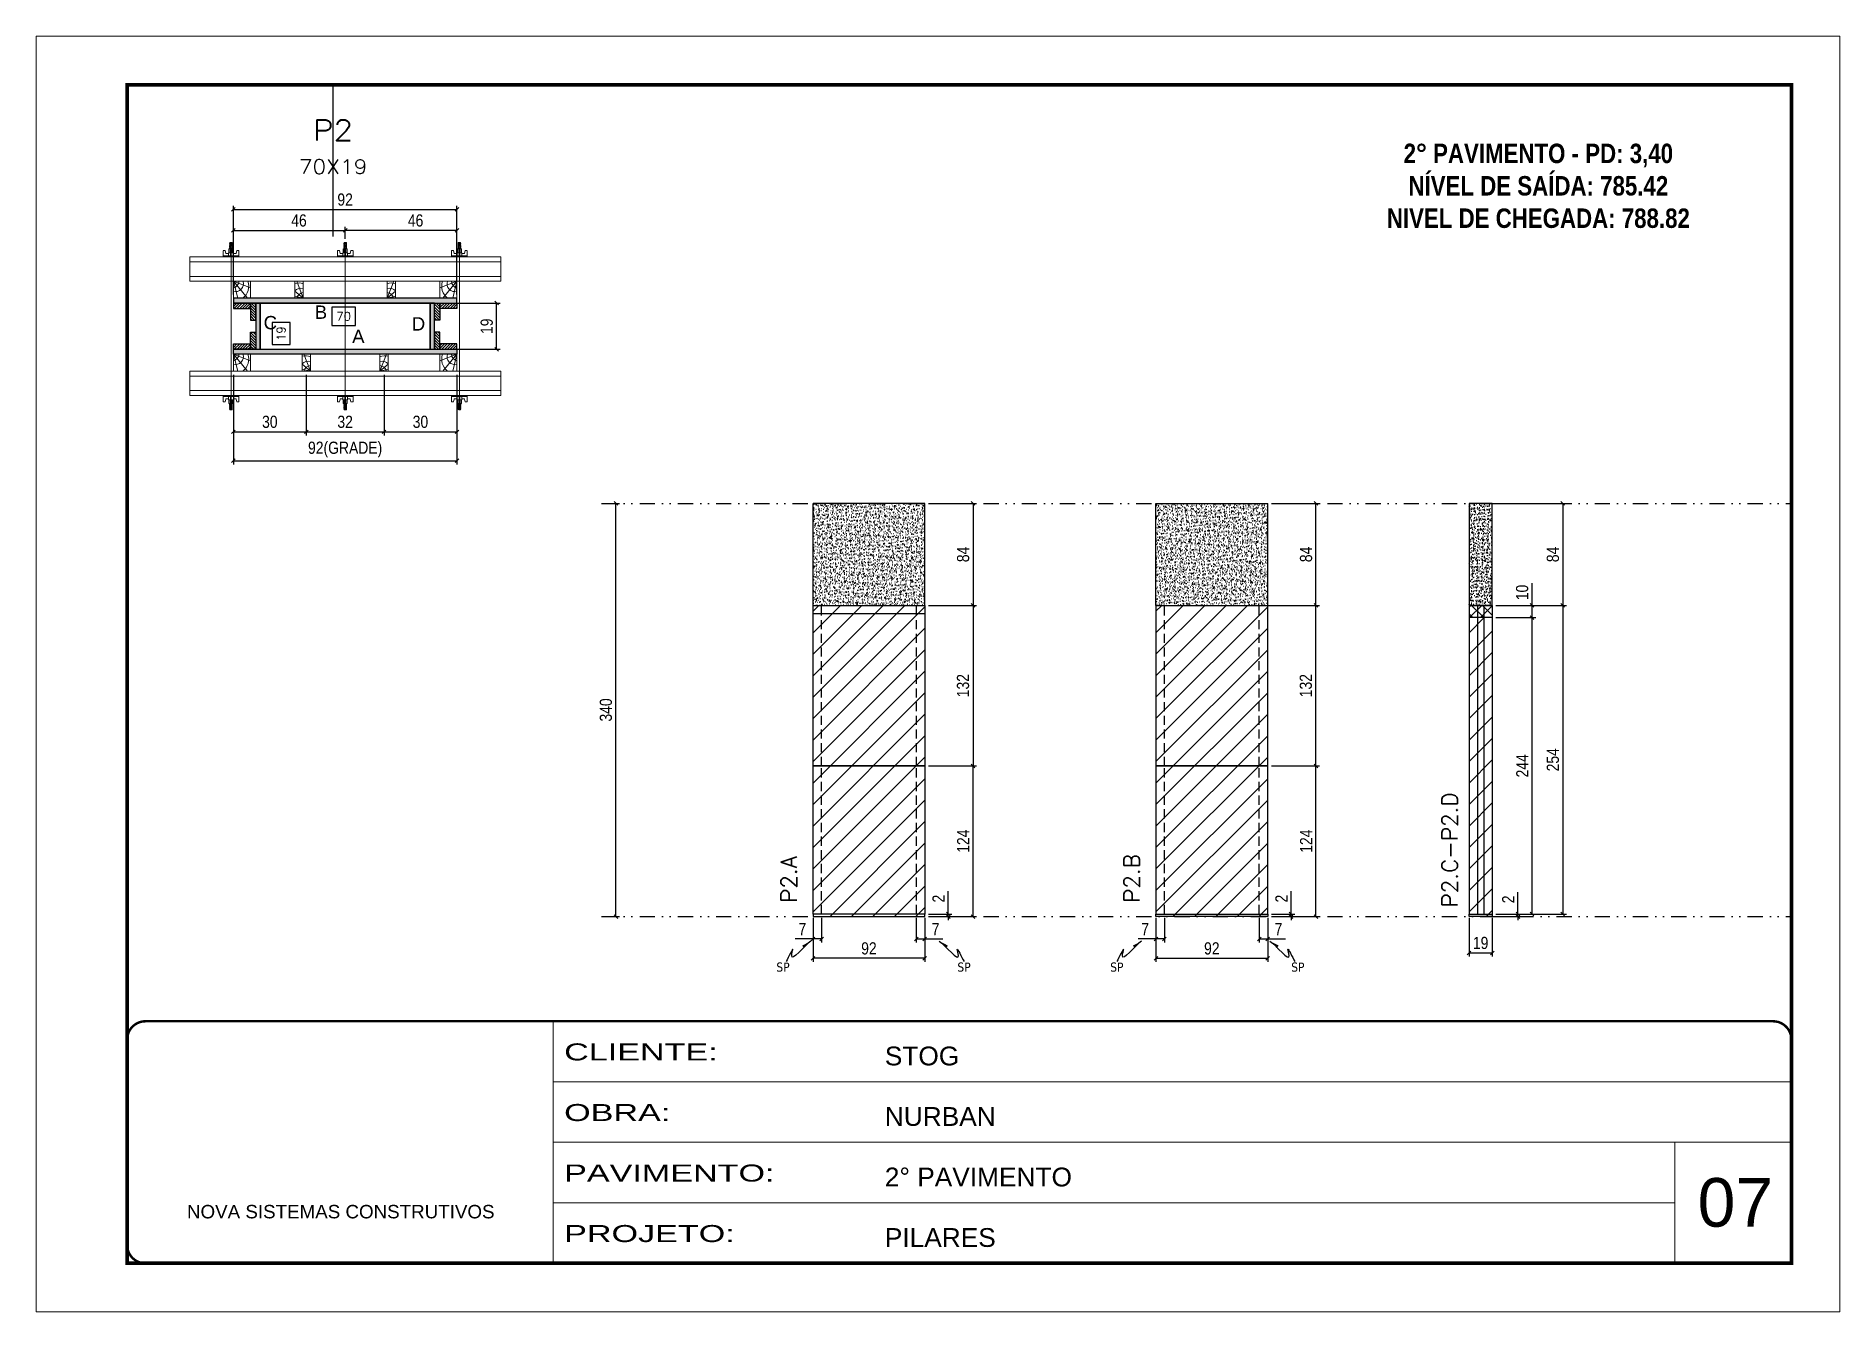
# Model space of a CAD drawing. Extents: x 2201 to 8455, y 252 to 7045.
# Drawn here: x 5385 to 6870, y 4846 to 5896 of the extents above; entities that cross this region are included whole.
import ezdxf
from ezdxf.enums import TextEntityAlignment as Align

# ---------------------------------------------------------------- set-up
doc = ezdxf.new("R2010")
doc.units = 0
for name, pattern in [('CONTINUO', [0]), ('DASHED', [0.75, 0.5, -0.25]), ('DIVIDE2', [0.625, 0.25, -0.125, 0, -0.125, 0, -0.125]), ('HIDDEN', [0.375, 0.25, -0.125])]:
    doc.linetypes.add(name, pattern=pattern)
for name, color, linetype, lineweight in [('CARIMBO', 255, 'Continuous', 9), ('Folhas', 255, 'Continuous', 9), ('Hachura', 251, 'Continuous', 9), ('Madeira', 126, 'Continuous', 18), ('Perfil Metálico', 224, 'Continuous', 18), ('SARRAFO DE PRESSAO', 251, 'DASHED', 9), ('Texto Seção', 7, 'Continuous', 15)]:
    doc.layers.add(name, color=color, linetype=linetype, lineweight=lineweight)
for name, color, linetype in [('CHAPA', 1, 'Continuous'), ('COTA', 241, 'Continuous'), ('Cota Seção (2x)', 241, 'Continuous'), ('MEIO_PONT', 93, 'Continuous'), ('NOMENCLATURA', 7, 'Continuous'), ('Nível', 160, 'Continuous'), ('Painéis', 200, 'Continuous'), ('SARR_2.2x7', 40, 'Continuous'), ('SARRAFO', 251, 'Continuous'), ('Sarrafo de Pressão', 42, 'HIDDEN'), ('texto', 7, 'Continuous'), ('Texto de Titulo', 7, 'Continuous'), ('Texto Qtd Sarr', 242, 'Continuous'), ('TEXTO_GERAL', 7, 'Continuous')]:
    doc.layers.add(name, color=color, linetype=linetype)
doc.styles.add('ARIAL', font='arial.ttf')
doc.styles.add('COTA TECNICA', font='techl___.ttf', dxfattribs={"height": 10})
doc.styles.add('COTA TECNICA 2X', font='techl___.ttf', dxfattribs={"height": 10})
doc.styles.add('COTA TECNICA-50', font='techl___.ttf', dxfattribs={"height": 10})
doc.styles.add('REGUA-120', font='ROMANS.shx', dxfattribs={"height": 15})
doc.styles.add('ROMANC', font='techb___.ttf', dxfattribs={"height": 2.5})
doc.styles.add('ROMANS', font='romans.shx')
doc.styles.get("Standard").update_dxf_attribs({"font": 'arial.ttf'})
doc.styles.add('Tecnologia', font='')
doc.styles.get('Tecnologia').set_extended_font_data('Forgotten Futurist')
doc.dimstyles.new('COTA PAINEL-50', dxfattribs={"dimtxt": 10, "dimasz": 3, "dimexe": 3, "dimexo": 3, "dimgap": 3, "dimtad": 1, "dimdec": 1, "dimzin": 12, "dimdsep": 46, "dimtxsty": 'COTA TECNICA-50', "dimblk1": 'OBLIQUE', "dimblk2": 'OBLIQUE', "dimsah": 1, "dimcen": 0.9, "dimclrd": 4, "dimclre": 4, "dimclrt": 240, "dimadec": 1, "dimazin": 3, "dimtfac": 1, "dimtdec": 1, "dimtmove": 0, "dimatfit": 3, "dimfxl": 1, "dimtolj": 1, "dimtzin": 12, "dimarcsym": 0})
doc.dimstyles.new('PAINEL', dxfattribs={"dimtxt": 10, "dimasz": 3, "dimexe": 3, "dimexo": 3, "dimgap": 3, "dimtad": 1, "dimdec": 1, "dimzin": 12, "dimdsep": 46, "dimtxsty": 'COTA TECNICA', "dimblk1": 'OBLIQUE', "dimblk2": 'OBLIQUE', "dimsah": 1, "dimcen": 0.9, "dimclrd": 4, "dimclre": 4, "dimclrt": 240, "dimadec": 1, "dimazin": 3, "dimtfac": 1, "dimtdec": 1, "dimtmove": 0, "dimatfit": 3, "dimfxl": 1, "dimtolj": 1, "dimtzin": 12, "dimarcsym": 0})
doc.dimstyles.new('SECAO PILAR', dxfattribs={"dimtxt": 10, "dimasz": 3, "dimexe": 3, "dimexo": 3, "dimgap": 3, "dimtad": 1, "dimdec": 1, "dimlfac": 0.5, "dimzin": 12, "dimdsep": 46, "dimtxsty": 'COTA TECNICA 2X', "dimblk1": 'OBLIQUE', "dimblk2": 'OBLIQUE', "dimsah": 1, "dimcen": 0.9, "dimclrd": 256, "dimclre": 256, "dimclrt": 256, "dimadec": 1, "dimazin": 3, "dimtfac": 1, "dimtdec": 1, "dimtmove": 0, "dimatfit": 3, "dimfxl": 1, "dimtolj": 1, "dimtzin": 12, "dimarcsym": 0})
doc.dimstyles.new('SECÇÃO 2', dxfattribs={"dimtxt": 7, "dimasz": 6, "dimexe": 0.18, "dimexo": 2, "dimgap": -4, "dimtad": 3, "dimdec": 1, "dimlfac": 0.5, "dimzin": 12, "dimdsep": 46, "dimtxsty": 'ROMANS', "dimblk": 'ARCHTICK', "dimcen": 0.09, "dimse1": 1, "dimse2": 1, "dimsd1": 1, "dimsd2": 1, "dimclrd": 180, "dimclre": 5, "dimclrt": 1, "dimadec": 0, "dimazin": 3, "dimtfac": 1, "dimtdec": 1, "dimtofl": 0, "dimtmove": 0, "dimatfit": 3, "dimldrblk": 'ARCHTICK', "dimfxl": 1, "dimtolj": 1, "dimtzin": 0, "dimarcsym": 0})
doc.dimstyles.get("Standard").update_dxf_attribs({"dimtxt": 0.18, "dimasz": 0.18, "dimexe": 0.18, "dimexo": 0.0625, "dimgap": 0.09, "dimtad": 0, "dimtih": 1, "dimtoh": 1, "dimdec": 4, "dimzin": 0, "dimdsep": 46, "dimtxsty": 'Standard', "dimcen": 0.09, "dimadec": 0, "dimazin": 0, "dimtfac": 1, "dimtdec": 4, "dimtofl": 0, "dimtmove": 0, "dimatfit": 3, "dimfxl": 1, "dimtolj": 1, "dimtzin": 0, "dimarcsym": 0})
pattern_1 = [(225, (-3771.6066, -17253.0731), (1.12253202, -1.12253202), [])]
pattern_2 = [(225, (-3576.6066, -17253.0731), (1.12253202, -1.12253202), [])]
pattern_3 = [(135, (-17178.4629, 15141.2869), (-1.12253202, -1.12253202), [])]
pattern_4 = [(135, (-17218.4629, 15141.2869), (-1.12253202, -1.12253202), [])]
pattern_5 = [(50, (-167614.649, -105473.8634), (5.46554007, -0.47817257), [0.5715, -6.2865]), (355, (-167614.649, -105473.8634), (-1.05730264, 5.73170536), [0.4572, -5.02921753]), (100.4514447, (-167614.1936, -105473.903), (4.40823741, 5.25353256), [0.48570026, -5.34270734]), (46.1842, (-167614.649, -105472.3394), (8.13237123, -1.26126984), [0.85725, -9.42975]), (96.6355576, (-167613.971, -105472.4445), (7.12212402, 7.42278374), [0.7285507, -8.01406824]), (351.184151, (-167614.649, -105472.339), (7.12212402, 7.42278374), [0.685799, -7.54379196]), (21, (-167613.887, -105472.7204), (4.54843174, -3.06795595), [0.5715, -6.2865]), (326, (-167613.887, -105472.7204), (1.85406085, 5.52563898), [0.4572, -5.0292]), (71.451445, (-167613.508, -105472.976), (6.40249258, 2.45768307), [0.48570026, -5.34269813]), (37.5, (-167614.649, -105473.8634), (0.092658098, 2.536651166), [0, -4.96824, 0, -5.1054, 0, -5.04825]), (7.5, (-167614.649, -105473.8634), (2.004589875, 3.005417245), [0, -2.91084, 0, -4.85394, 0, -1.92405]), (327.5, (-167616.3483, -105473.8634), (4.067717855, -0.17186232), [0, -1.905, 0, -5.9436, 0, -7.8867]), (317.5, (-167617.1103, -105473.8634), (4.44387544, 0.76279473), [0, -2.4765, 0, -3.94716, 0, -5.6007])]

msp = doc.modelspace()

# ---------------------------------------------------------------- texts
at = {"layer": 'CARIMBO', "style": 'ARIAL'}
msp.add_text('07', height=40, dxfattribs=at).set_placement((6752.73, 4916.23))
at = {"layer": 'NOMENCLATURA', "color": 2, "insert": (6621.61, 5834.23), "char_height": 16, "attachment_point": 2, "style": 'ROMANC'}
msp.add_mtext_dynamic_manual_height_columns('\\P2° PAVIMENTO - PD: 3,40\\PNÍVEL DE SAÍDA: 785.42\\PNIVEL DE CHEGADA: 788.82', width=328.3607, gutter_width=1, heights=[0], dxfattribs=at)
at = {"layer": 'texto', "color": 0, "char_height": 7.5, "attachment_point": 5}
for insert in [(5999.76, 5129.82), (6148.79, 5129.82), (6274.56, 5129.82), (6423.59, 5129.82)]:
    msp.add_mtext('{\\fTahoma|b0|i0|c0|p34;\\C4;SP}', dxfattribs=dict(at, insert=insert))
at = {"layer": 'Texto Seção', "char_height": 13, "width": 285.3299, "attachment_point": 7, "rotation": 90, "style": 'REGUA-120'}
for s, insert in [('\\pxt4;P2.C-P2.D', (6555.14, 5178.91)), ('P2.A', (6011.07, 5182.75)), ('P2.B', (6293.34, 5182.75))]:
    msp.add_mtext(s, dxfattribs=dict(at, insert=insert))
at = {"layer": 'TEXTO_GERAL', "style": 'ARIAL'}
for s, p in [('B', (5619.35, 5668.88)), ('C', (5577.74, 5660.24)), ('D', (5699.68, 5659.23)), ('A', (5650.17, 5648.92))]:
    msp.add_text(s, height=11, dxfattribs=at).set_placement(p, align=Align.MIDDLE_CENTER)

# ---------------------------------------------------------------- blocks, each defined once
blk = doc.blocks.new('9999999999')
at = {"color": 30, "linetype": 'CONTINUO'}
for p, q in [((98564.6, 34230.2), (98564.6, 34429.4)), ((98564.6, 34379.6), (99584, 34379.6)), ((98564.6, 34329.8), (99488, 34329.8)), ((99584, 34329.8), (99488, 34329.8)), ((99488, 34329.8), (99488, 34230.2)), ((98564.6, 34280), (99488, 34280))]:
    blk.add_line(p, q, dxfattribs=at)
at = {"color": 30, "linetype": 'CONTINUO', "const_width": 2}
blk.add_lwpolyline([(99584, 34230.2), (99584, 34414.4, 0.414214), (99569, 34429.4), (98229, 34429.4, 0.414214), (98214, 34414.4), (98214, 34245.2, 0.414214), (98229, 34230.2), (99584, 34230.2)], format="xyb", dxfattribs=at)
at = {"layer": 'Folhas'}
blk.add_lwpolyline([(98139, 34190.2), (99624, 34190.2), (99624, 35240.2), (98139, 35240.2)], close=True, dxfattribs=at)
at = {"layer": 'Folhas', "color": 30, "const_width": 3}
blk.add_lwpolyline([(98214, 34230.2), (99584, 34230.2), (99584, 35200.2), (98214, 35200.2)], close=True, dxfattribs=at)
at = {"color": 7, "linetype": 'Continuous', "ltscale": 5, "style": 'ARIAL'}
for s, height, p in [('STOG', 15.48, (98837.7, 34393.1)), ('NURBAN', 15.48, (98837.7, 34343.3)), ('2° PAVIMENTO', 15.483, (98837.7, 34293.5)), ('NOVA SISTEMAS CONSTRUTIVOS', 11.059, (98263.2, 34267.2)), ('PILARES', 15.48, (98837.7, 34243.7))]:
    blk.add_text(s, height=height, dxfattribs=at).set_placement(p)
at = {"layer": 'Folhas', "color": 7, "style": 'Tecnologia', "width": 1.5}
for s, p in [('CLIENTE:', (98573.7, 34397.2)), ('OBRA:', (98573.7, 34347.3)), ('PAVIMENTO:', (98573.7, 34297.5)), ('PROJETO:', (98573.7, 34247.7))]:
    blk.add_text(s, height=14, dxfattribs=at).set_placement(p)
blk = doc.blocks.new('titulo1')
at = {"layer": 'Defpoints', "color": 252, "linetype": 'HIDDEN', "ltscale": 2}
blk.add_line((0, 0), (0, 125), dxfattribs=at)
at = {"layer": 'Defpoints', "style": 'ROMANS', "oblique": 15}
blk.add_attdef('FOLHA', text='', height=10, dxfattribs=at).set_placement((0, 15.6), align=Align.MIDDLE_CENTER)
at = {"layer": 'Texto Qtd Sarr', "color": 3, "style": 'ROMANS', "oblique": 15}
for tag, height, p in [('TITULO', 17, (0, 71.4)), ('SEÇÃO', 12, (0, 41.5))]:
    blk.add_attdef(tag, text='', height=height, dxfattribs=at).set_placement(p, align=Align.MIDDLE_CENTER)
blk = doc.blocks.new('*D514')
at = {"layer": 'Cota Seção (2x)', "color": 180, "lineweight": -2, "transparency": 16777216}
for p, q in [((5647.8, 5673), (5628.4, 5673)), ((5628.4, 5673), (5628.4, 5658)), ((5647.8, 5658), (5647.8, 5673)), ((5628.4, 5658), (5647.8, 5658))]:
    blk.add_line(p, q, dxfattribs=at)
at = {"layer": 'Defpoints', "color": 0, "transparency": 16777216}
for p in [(5709.3, 5654), (5569.3, 5638.3), (5709.3, 5638.3)]:
    blk.add_point(p, dxfattribs=at)
at = {"layer": 'Cota Seção (2x)', "color": 1, "transparency": 16777216, "insert": (5638.1, 5665.5), "char_height": 7, "attachment_point": 5, "style": 'ROMANS'}
blk.add_mtext('\\A1;70', dxfattribs=at)
blk = doc.blocks.new('_ArchTick')
at = {"color": 0, "linetype": 'ByBlock', "const_width": 0.15}
blk.add_lwpolyline([(-0.5, -0.5), (0.5, 0.5)], dxfattribs=at)
blk = doc.blocks.new('*D515')
at = {"layer": 'Cota Seção (2x)', "color": 180, "lineweight": -2, "transparency": 16777216}
for p, q in [((5594.1, 5660.3), (5579.1, 5660.3)), ((5579.1, 5660.3), (5579.1, 5642.3)), ((5594.1, 5642.3), (5594.1, 5660.3)), ((5579.1, 5642.3), (5594.1, 5642.3))]:
    blk.add_line(p, q, dxfattribs=at)
at = {"layer": 'Defpoints', "color": 0, "transparency": 16777216}
for p in [(5569.3, 5676.3), (5598.1, 5676.3), (5569.3, 5638.3)]:
    blk.add_point(p, dxfattribs=at)
at = {"layer": 'Cota Seção (2x)', "color": 1, "transparency": 16777216, "insert": (5586.6, 5651.3), "char_height": 7, "attachment_point": 5, "rotation": 90, "style": 'ROMANS'}
blk.add_mtext('\\A1;19', dxfattribs=at)
blk = doc.blocks.new('_Oblique')
at = {"color": 0, "linetype": 'ByBlock', "lineweight": -2}
blk.add_line((-0.5, -0.5), (0.5, 0.5), dxfattribs=at)
blk = doc.blocks.new('*D807')
at = {"layer": 'Cota Seção (2x)', "lineweight": -2, "transparency": 16777216}
for p, q in [((5715.9, 5676.3), (5767, 5676.3)), ((5764, 5638.3), (5764, 5676.3)), ((5715.9, 5638.3), (5767, 5638.3))]:
    blk.add_line(p, q, dxfattribs=at)
at = {"layer": 'Defpoints', "color": 0, "transparency": 16777216}
for p in [(5712.9, 5676.3), (5764, 5676.3), (5712.9, 5638.3)]:
    blk.add_point(p, dxfattribs=at)
at = {"layer": 'Cota Seção (2x)', "lineweight": -2, "transparency": 16777216, "xscale": 3, "yscale": 3, "zscale": 3}
for p, rotation in [((5764, 5676.3), 90), ((5764, 5638.3), 270)]:
    blk.add_blockref('_Oblique', p, dxfattribs=dict(at, rotation=rotation))
at = {"layer": 'Cota Seção (2x)', "transparency": 16777216, "insert": (5755.9, 5657.3), "char_height": 10, "attachment_point": 5, "rotation": 90, "style": 'COTA TECNICA 2X'}
blk.add_mtext('\\A1;19', dxfattribs=at)
blk = doc.blocks.new('*D516')
at = {"layer": 'Cota Seção (2x)', "lineweight": -2, "transparency": 16777216}
for p, q in [((5547.3, 5617.3), (5547.3, 5543.6)), ((5731.3, 5617.3), (5731.3, 5543.6)), ((5547.3, 5546.6), (5731.3, 5546.6))]:
    blk.add_line(p, q, dxfattribs=at)
at = {"layer": 'Defpoints', "color": 0, "transparency": 16777216}
for p in [(5547.3, 5620.3), (5731.3, 5620.3), (5731.3, 5546.6)]:
    blk.add_point(p, dxfattribs=at)
at = {"layer": 'Cota Seção (2x)', "lineweight": -2, "transparency": 16777216, "xscale": 3, "yscale": 3, "zscale": 3, "rotation": 180}
blk.add_blockref('_Oblique', (5547.3, 5546.6), dxfattribs=at)
at = {"layer": 'Cota Seção (2x)', "lineweight": -2, "transparency": 16777216, "xscale": 3, "yscale": 3, "zscale": 3}
blk.add_blockref('_Oblique', (5731.3, 5546.6), dxfattribs=at)
at = {"layer": 'Cota Seção (2x)', "transparency": 16777216, "insert": (5639.3, 5555.8), "char_height": 10, "attachment_point": 5, "style": 'COTA TECNICA 2X'}
blk.add_mtext('\\A1;92(GRADE)', dxfattribs=at)
blk = doc.blocks.new('*D517')
at = {"layer": 'Cota Seção (2x)', "lineweight": -2, "transparency": 16777216}
for p, q in [((5671.3, 5617.3), (5671.3, 5567.4)), ((5731.3, 5617.3), (5731.3, 5567.4)), ((5671.3, 5570.4), (5731.3, 5570.4))]:
    blk.add_line(p, q, dxfattribs=at)
at = {"layer": 'Defpoints', "color": 0, "transparency": 16777216}
for p in [(5671.3, 5620.3), (5731.3, 5620.3), (5731.3, 5570.4)]:
    blk.add_point(p, dxfattribs=at)
at = {"layer": 'Cota Seção (2x)', "lineweight": -2, "transparency": 16777216, "xscale": 3, "yscale": 3, "zscale": 3, "rotation": 180}
blk.add_blockref('_Oblique', (5671.3, 5570.4), dxfattribs=at)
at = {"layer": 'Cota Seção (2x)', "lineweight": -2, "transparency": 16777216, "xscale": 3, "yscale": 3, "zscale": 3}
blk.add_blockref('_Oblique', (5731.3, 5570.4), dxfattribs=at)
at = {"layer": 'Cota Seção (2x)', "transparency": 16777216, "insert": (5701.3, 5578.6), "char_height": 10, "attachment_point": 5, "style": 'COTA TECNICA 2X'}
blk.add_mtext('\\A1;30', dxfattribs=at)
blk = doc.blocks.new('*D518')
at = {"layer": 'Cota Seção (2x)', "lineweight": -2, "transparency": 16777216}
for p, q in [((5547.3, 5617.3), (5547.3, 5567.4)), ((5607.3, 5617.3), (5607.3, 5567.4)), ((5547.3, 5570.4), (5607.3, 5570.4))]:
    blk.add_line(p, q, dxfattribs=at)
at = {"layer": 'Defpoints', "color": 0, "transparency": 16777216}
for p in [(5547.3, 5620.3), (5607.3, 5620.3), (5607.3, 5570.4)]:
    blk.add_point(p, dxfattribs=at)
at = {"layer": 'Cota Seção (2x)', "lineweight": -2, "transparency": 16777216, "xscale": 3, "yscale": 3, "zscale": 3, "rotation": 180}
blk.add_blockref('_Oblique', (5547.3, 5570.4), dxfattribs=at)
at = {"layer": 'Cota Seção (2x)', "lineweight": -2, "transparency": 16777216, "xscale": 3, "yscale": 3, "zscale": 3}
blk.add_blockref('_Oblique', (5607.3, 5570.4), dxfattribs=at)
at = {"layer": 'Cota Seção (2x)', "transparency": 16777216, "insert": (5577.3, 5578.6), "char_height": 10, "attachment_point": 5, "style": 'COTA TECNICA 2X'}
blk.add_mtext('\\A1;30', dxfattribs=at)
blk = doc.blocks.new('*D519')
at = {"layer": 'Cota Seção (2x)', "lineweight": -2, "transparency": 16777216}
for p, q in [((5607.3, 5617.3), (5607.3, 5567.4)), ((5671.3, 5617.3), (5671.3, 5567.4)), ((5607.3, 5570.4), (5671.3, 5570.4))]:
    blk.add_line(p, q, dxfattribs=at)
at = {"layer": 'Defpoints', "color": 0, "transparency": 16777216}
for p in [(5607.3, 5620.3), (5671.3, 5620.3), (5671.3, 5570.4)]:
    blk.add_point(p, dxfattribs=at)
at = {"layer": 'Cota Seção (2x)', "lineweight": -2, "transparency": 16777216, "xscale": 3, "yscale": 3, "zscale": 3, "rotation": 180}
blk.add_blockref('_Oblique', (5607.3, 5570.4), dxfattribs=at)
at = {"layer": 'Cota Seção (2x)', "lineweight": -2, "transparency": 16777216, "xscale": 3, "yscale": 3, "zscale": 3}
blk.add_blockref('_Oblique', (5671.3, 5570.4), dxfattribs=at)
at = {"layer": 'Cota Seção (2x)', "transparency": 16777216, "insert": (5639.3, 5578.6), "char_height": 10, "attachment_point": 5, "style": 'COTA TECNICA 2X'}
blk.add_mtext('\\A1;32', dxfattribs=at)
blk = doc.blocks.new('*D520')
at = {"layer": 'Cota Seção (2x)', "lineweight": -2, "transparency": 16777216}
for p, q in [((5547.3, 5683.3), (5547.3, 5756.4)), ((5547.3, 5753.4), (5731.3, 5753.4)), ((5731.3, 5683.3), (5731.3, 5756.4))]:
    blk.add_line(p, q, dxfattribs=at)
at = {"layer": 'Defpoints', "color": 0, "transparency": 16777216}
for p in [(5731.3, 5753.4), (5547.3, 5680.3), (5731.3, 5680.3)]:
    blk.add_point(p, dxfattribs=at)
at = {"layer": 'Cota Seção (2x)', "lineweight": -2, "transparency": 16777216, "xscale": 3, "yscale": 3, "zscale": 3, "rotation": 180}
blk.add_blockref('_Oblique', (5547.3, 5753.4), dxfattribs=at)
at = {"layer": 'Cota Seção (2x)', "lineweight": -2, "transparency": 16777216, "xscale": 3, "yscale": 3, "zscale": 3}
blk.add_blockref('_Oblique', (5731.3, 5753.4), dxfattribs=at)
at = {"layer": 'Cota Seção (2x)', "transparency": 16777216, "insert": (5639.3, 5761.5), "char_height": 10, "attachment_point": 5, "style": 'COTA TECNICA 2X'}
blk.add_mtext('\\A1;92', dxfattribs=at)
blk = doc.blocks.new('*D521')
at = {"layer": 'Cota Seção (2x)', "lineweight": -2, "transparency": 16777216}
for p, q in [((5547.3, 5717.3), (5547.3, 5739.2)), ((5547.3, 5736.2), (5639.4, 5736.2)), ((5639.4, 5729.1), (5639.4, 5739.2))]:
    blk.add_line(p, q, dxfattribs=at)
at = {"layer": 'Defpoints', "color": 0, "transparency": 16777216}
for p in [(5639.4, 5736.2), (5639.4, 5726.1), (5547.3, 5714.3)]:
    blk.add_point(p, dxfattribs=at)
at = {"layer": 'Cota Seção (2x)', "lineweight": -2, "transparency": 16777216, "xscale": 3, "yscale": 3, "zscale": 3, "rotation": 180}
blk.add_blockref('_Oblique', (5547.3, 5736.2), dxfattribs=at)
at = {"layer": 'Cota Seção (2x)', "lineweight": -2, "transparency": 16777216, "xscale": 3, "yscale": 3, "zscale": 3}
blk.add_blockref('_Oblique', (5639.4, 5736.2), dxfattribs=at)
at = {"layer": 'Cota Seção (2x)', "transparency": 16777216, "insert": (5601.3, 5744.3), "char_height": 10, "attachment_point": 5, "style": 'COTA TECNICA 2X'}
blk.add_mtext('\\A1;46', dxfattribs=at)
blk = doc.blocks.new('*D522')
at = {"layer": 'Cota Seção (2x)', "lineweight": -2, "transparency": 16777216}
for p, q in [((5639.4, 5729.1), (5639.4, 5739.2)), ((5731.3, 5736.2), (5639.4, 5736.2)), ((5731.3, 5717.3), (5731.3, 5739.2))]:
    blk.add_line(p, q, dxfattribs=at)
at = {"layer": 'Defpoints', "color": 0, "transparency": 16777216}
for p in [(5639.4, 5736.2), (5639.4, 5726.1), (5731.3, 5714.3)]:
    blk.add_point(p, dxfattribs=at)
at = {"layer": 'Cota Seção (2x)', "lineweight": -2, "transparency": 16777216, "xscale": 3, "yscale": 3, "zscale": 3, "rotation": 180}
blk.add_blockref('_Oblique', (5639.4, 5736.2), dxfattribs=at)
at = {"layer": 'Cota Seção (2x)', "lineweight": -2, "transparency": 16777216, "xscale": 3, "yscale": 3, "zscale": 3}
blk.add_blockref('_Oblique', (5731.3, 5736.2), dxfattribs=at)
at = {"layer": 'Cota Seção (2x)', "transparency": 16777216, "insert": (5697.3, 5744.3), "char_height": 10, "attachment_point": 5, "style": 'COTA TECNICA 2X'}
blk.add_mtext('\\A1;46', dxfattribs=at)
blk = doc.blocks.new('C')
at = {"layer": 'Hachura', "color": 0}
for p, q in [((0, 3.22), (0, -3.22)), ((0.45, 3.22), (0, 3.22)), ((0.46, 3.16), (0, 3.16)), ((0.46, 3.05), (0, 3.05)), ((0.46, 2.88), (0, 2.88)), ((0, 2.75), (0, -1.16)), ((0.46, 2.65), (0, 2.65)), ((0.46, 2.23), (0, 2.23)), ((0.46, 1.51), (0, 1.51)), ((0.39, 0.49), (0.17, 0.49)), ((0.45, -3.23), (0.45, 3.22)), ((0.45, 3.22), (2.58, 3.22)), ((1.74, 0.97), (0.45, 0.97)), ((1.45, 0.1), (0.45, 0.1)), ((1.35, 1.94), (1.35, 0.96)), ((2.58, 2.39), (1.47, 2.09)), ((1.74, -0.97), (1.74, 0.97)), ((1.74, 0.97), (1.74, 0.84)), ((1.74, 0.97), (1.74, 0.84)), ((1.74, 0.84), (3.35, 0.84)), ((3.35, 0.45), (1.74, 0.45)), ((2.58, 3.22), (2.58, 2.39)), ((3.32, 0.84), (3.32, -0.84)), ((3.35, 0.84), (3.35, -0.84)), ((3.68, 0.45), (3.35, 0.45)), ((3.84, -0.52), (3.35, 0.45)), ((3.35, 0.06), (3.67, -0.57)), ((3.68, 0.45), (4.16, -0.52)), ((3.72, 0.5), (4.25, -0.57)), ((4.37, -0.55), (3.83, 0.53)), ((4.15, 0.45), (3.93, 0.45)), ((4.42, -0.52), (3.93, 0.45)), ((4.15, 0.45), (4.26, 0.45)), ((4.26, 0.45), (4.74, -0.52)), ((4.3, 0.5), (4.83, -0.57)), ((4.95, -0.55), (4.41, 0.53)), ((4.51, 0.45), (4.84, 0.45)), ((5, -0.52), (4.51, 0.45)), ((4.84, 0.45), (5.32, -0.52)), ((4.88, 0.5), (5.41, -0.57)), ((5.53, -0.55), (4.99, 0.53)), ((5.58, -0.52), (5.09, 0.45)), ((5.42, 0.45), (5.09, 0.45)), ((5.58, -0.52), (5.09, 0.45)), ((5.42, 0.45), (5.74, -0.19)), ((5.46, 0.5), (5.74, -0.07)), ((5.74, 0.19), (5.57, 0.53)), ((5.74, 0.32), (5.68, 0.45)), ((5.68, 0.45), (5.74, 0.45)), ((5.74, 0.45), (5.9, 0.29)), ((5.74, 0.45), (5.74, -0.52)), ((5.9, -0.36), (5.9, 0.29)), ((0.45, 0), (0, 0)), ((0.46, -1.52), (0, -1.52)), ((0.46, -2.23), (0, -2.23)), ((0.46, -2.65), (0, -2.65)), ((0.46, -2.88), (0, -2.88)), ((0.46, -3.05), (0, -3.05)), ((0.46, -3.16), (0, -3.16)), ((0, -3.22), (2.57, -3.22)), ((0.08, -0.48), (0.29, -0.48)), ((0.29, -0.48), (0.4, -0.48)), ((0.45, 0), (0.45, -0.97)), ((0.45, -0.16), (1.45, -0.16)), ((0.45, -0.65), (0.45, -0.32)), ((0.45, -3.23), (0.45, -0.65)), ((0.45, -0.97), (1.74, -0.97)), ((1.35, -1.94), (1.35, -0.97)), ((2.58, -2.39), (1.47, -2.1)), ((3.35, -0.32), (1.74, -0.32)), ((3.35, -0.84), (1.74, -0.84)), ((2.58, -3.23), (2.58, -2.39)), ((3.35, -0.07), (3.58, -0.52)), ((3.35, -0.52), (3.58, -0.52)), ((3.84, -0.52), (4.16, -0.52)), ((4.42, -0.52), (4.74, -0.52)), ((4.63, -0.52), (4.74, -0.52)), ((5, -0.52), (5.32, -0.52)), ((5.58, -0.52), (5.74, -0.52)), ((5.74, -0.52), (5.9, -0.36)), ((5.74, -0.52), (5.74, -0.52))]:
    blk.add_line(p, q, dxfattribs=at)
for centre, radius, start, end in [((1.52, 1.94), 0.161, 104.74356, 180), ((1.44, -0.03), 0.129, 272.69497, 87.30503), ((3.81, 0.39), 0.143, 25.56881, 154.43119), ((4.39, 0.39), 0.143, 25.56881, 154.43119), ((4.97, 0.39), 0.143, 25.56881, 154.43119), ((5.55, 0.39), 0.143, 25.56881, 154.43119), ((0.17, -0.37), 0.174, 221.74404, 317.85924), ((1.52, -1.94), 0.161, 180, 255.25644), ((3.71, -0.4), 0.174, 222.14076, 318.25596), ((4.29, -0.4), 0.174, 222.14076, 318.25596), ((4.87, -0.4), 0.174, 222.14076, 318.25596), ((5.45, -0.4), 0.174, 222.14076, 318.25596), ((5.61, -0.4), 0.174, 317.85924, 318.25596)]:
    blk.add_arc(centre, radius, start, end, dxfattribs=at)
blk = doc.blocks.new('PONTALETE')
at = {"layer": 'Madeira'}
for q in [(2.71, 7), (7, 5.76), (7, 1.74)]:
    blk.add_line((0, 0), q, dxfattribs=at)
blk.add_lwpolyline([(0, 0), (7, 0), (7, 7), (0, 7)], close=True, dxfattribs=at)
for centre, radius, start, end in [((2.04, 0.06), 6.23, 37.28179, 109.09128), ((1.09, 0.9), 3.19, 343.60304, 109.98471), ((-0.21, -0.78), 3.09, 14.63219, 86.0383)]:
    blk.add_arc(centre, radius, start, end, dxfattribs=at)
blk = doc.blocks.new('MEIO PONTALETE')
at = {"layer": 'Madeira'}
for q in [(2.71, 7), (3.5, 2.88), (3.5, 0.87)]:
    blk.add_line((0, 0), q, dxfattribs=at)
blk.add_lwpolyline([(0, 0), (3.5, 0), (3.5, 7), (0, 7)], close=True, dxfattribs=at)
for centre, radius, start, end in [((2.04, 0.06), 6.23, 76.44987, 109.09128), ((1.09, 0.9), 3.19, 40.90626, 109.98471), ((-0.21, -0.78), 3.09, 14.63219, 86.0383)]:
    blk.add_arc(centre, radius, start, end, dxfattribs=at)
blk = doc.blocks.new('*D782')
at = {"layer": 'COTA', "color": 4, "lineweight": -2, "transparency": 16777216}
for p, q in [((5853.3, 5511.5), (5865.2, 5511.5)), ((5862.2, 5171.5), (5862.2, 5511.5)), ((5853.3, 5171.5), (5865.2, 5171.5))]:
    blk.add_line(p, q, dxfattribs=at)
at = {"layer": 'Defpoints', "color": 0, "transparency": 16777216}
for p in [(5850.3, 5511.5), (5862.2, 5511.5), (5850.3, 5171.5)]:
    blk.add_point(p, dxfattribs=at)
at = {"layer": 'COTA', "color": 4, "lineweight": -2, "transparency": 16777216, "xscale": 3, "yscale": 3, "zscale": 3}
for p, rotation in [((5862.2, 5511.5), 90), ((5862.2, 5171.5), 270)]:
    blk.add_blockref('_Oblique', p, dxfattribs=dict(at, rotation=rotation))
at = {"layer": 'COTA', "color": 240, "transparency": 16777216, "insert": (5854, 5341.5), "char_height": 10, "attachment_point": 5, "rotation": 90, "style": 'COTA TECNICA-50'}
blk.add_mtext('\\A1;340', dxfattribs=at)
blk = doc.blocks.new('*D463')
at = {"layer": 'COTA', "color": 4, "lineweight": -2, "transparency": 16777216}
for p, q in [((6024.5, 5170.5), (6024.5, 5134.1)), ((6116.5, 5170.5), (6116.5, 5134.1)), ((6116.5, 5137.1), (6024.5, 5137.1))]:
    blk.add_line(p, q, dxfattribs=at)
at = {"layer": 'Defpoints', "color": 0, "transparency": 16777216}
for p in [(6024.5, 5173.5), (6116.5, 5173.5), (6024.5, 5137.1)]:
    blk.add_point(p, dxfattribs=at)
at = {"layer": 'COTA', "color": 4, "lineweight": -2, "transparency": 16777216, "xscale": 3, "yscale": 3, "zscale": 3, "rotation": 180}
blk.add_blockref('_Oblique', (6024.5, 5137.1), dxfattribs=at)
at = {"layer": 'COTA', "color": 4, "lineweight": -2, "transparency": 16777216, "xscale": 3, "yscale": 3, "zscale": 3}
blk.add_blockref('_Oblique', (6116.5, 5137.1), dxfattribs=at)
at = {"layer": 'COTA', "color": 240, "transparency": 16777216, "insert": (6070.5, 5145.2), "char_height": 10, "attachment_point": 5, "style": 'COTA TECNICA'}
blk.add_mtext('\\A1;92', dxfattribs=at)
blk = doc.blocks.new('*D464')
at = {"layer": 'COTA', "color": 4, "lineweight": -2, "transparency": 16777216}
for p, q in [((6109.5, 5170.5), (6109.5, 5150)), ((6116.5, 5168.5), (6116.5, 5150)), ((6109.5, 5153), (6116.5, 5153)), ((6116.5, 5153), (6131.3, 5153))]:
    blk.add_line(p, q, dxfattribs=at)
at = {"layer": 'Defpoints', "color": 0, "transparency": 16777216}
for p in [(6109.5, 5173.5), (6116.5, 5171.5), (6116.5, 5153)]:
    blk.add_point(p, dxfattribs=at)
at = {"layer": 'COTA', "color": 4, "lineweight": -2, "transparency": 16777216, "xscale": 3, "yscale": 3, "zscale": 3, "rotation": 180}
blk.add_blockref('_Oblique', (6109.5, 5153), dxfattribs=at)
at = {"layer": 'COTA', "color": 4, "lineweight": -2, "transparency": 16777216, "xscale": 3, "yscale": 3, "zscale": 3}
blk.add_blockref('_Oblique', (6116.5, 5153), dxfattribs=at)
at = {"layer": 'COTA', "color": 240, "transparency": 16777216, "insert": (6125.4, 5161.1), "char_height": 10, "attachment_point": 5, "style": 'COTA TECNICA-50'}
blk.add_mtext('\\A1;7', dxfattribs=at)
blk = doc.blocks.new('*D465')
at = {"layer": 'COTA', "color": 4, "lineweight": -2, "transparency": 16777216}
for p, q in [((6024.5, 5168.5), (6024.5, 5150)), ((6031.5, 5170.5), (6031.5, 5150)), ((6024.5, 5153), (6009.8, 5153)), ((6031.5, 5153), (6024.5, 5153))]:
    blk.add_line(p, q, dxfattribs=at)
at = {"layer": 'Defpoints', "color": 0, "transparency": 16777216}
for p in [(6024.5, 5171.5), (6031.5, 5173.5), (6024.5, 5153)]:
    blk.add_point(p, dxfattribs=at)
at = {"layer": 'COTA', "color": 4, "lineweight": -2, "transparency": 16777216, "xscale": 3, "yscale": 3, "zscale": 3, "rotation": 180}
blk.add_blockref('_Oblique', (6024.5, 5153), dxfattribs=at)
at = {"layer": 'COTA', "color": 4, "lineweight": -2, "transparency": 16777216, "xscale": 3, "yscale": 3, "zscale": 3}
blk.add_blockref('_Oblique', (6031.5, 5153), dxfattribs=at)
at = {"layer": 'COTA', "color": 240, "transparency": 16777216, "insert": (6015.7, 5161.1), "char_height": 10, "attachment_point": 5, "style": 'COTA TECNICA-50'}
blk.add_mtext('\\A1;7', dxfattribs=at)
blk = doc.blocks.new('*D466')
at = {"layer": 'COTA', "color": 4, "linetype": 'ByBlock', "lineweight": -2, "transparency": 16777216}
for p, q in [((6119.5, 5295.5), (6159.2, 5295.5)), ((6156.2, 5171.5), (6156.2, 5295.5)), ((6119.5, 5171.5), (6159.2, 5171.5))]:
    blk.add_line(p, q, dxfattribs=at)
at = {"layer": 'Defpoints', "color": 0, "linetype": 'ByBlock', "transparency": 16777216}
for p in [(6116.5, 5295.5), (6156.2, 5295.5), (6116.5, 5171.5)]:
    blk.add_point(p, dxfattribs=at)
at = {"layer": 'COTA', "color": 4, "linetype": 'ByBlock', "lineweight": -2, "transparency": 16777216, "xscale": 3, "yscale": 3, "zscale": 3}
for p, rotation in [((6156.2, 5295.5), 90), ((6156.2, 5171.5), 270)]:
    blk.add_blockref('_Oblique', p, dxfattribs=dict(at, rotation=rotation))
at = {"layer": 'COTA', "color": 240, "linetype": 'ByBlock', "transparency": 16777216, "insert": (6148.1, 5233.5), "char_height": 10, "attachment_point": 5, "rotation": 90, "style": 'COTA TECNICA'}
blk.add_mtext('\\A1;124', dxfattribs=at)
blk = doc.blocks.new('*D467')
at = {"layer": 'COTA', "color": 4, "lineweight": -2, "transparency": 16777216}
for p, q in [((6135.8, 5173.5), (6135.8, 5192.3)), ((6119.5, 5173.5), (6138.8, 5173.5)), ((6119.5, 5171.5), (6138.8, 5171.5)), ((6135.8, 5171.5), (6135.8, 5173.5)), ((6135.8, 5171.5), (6135.8, 5168.5))]:
    blk.add_line(p, q, dxfattribs=at)
at = {"layer": 'Defpoints', "color": 0, "transparency": 16777216}
for p in [(6116.5, 5173.5), (6116.5, 5171.5), (6135.8, 5171.5)]:
    blk.add_point(p, dxfattribs=at)
at = {"layer": 'COTA', "color": 4, "lineweight": -2, "transparency": 16777216, "xscale": 3, "yscale": 3, "zscale": 3}
for p, rotation in [((6135.8, 5173.5), 270), ((6135.8, 5171.5), 90)]:
    blk.add_blockref('_Oblique', p, dxfattribs=dict(at, rotation=rotation))
at = {"layer": 'COTA', "color": 240, "transparency": 16777216, "insert": (6127.8, 5186.2), "char_height": 10, "attachment_point": 5, "rotation": 90, "style": 'COTA TECNICA-50'}
blk.add_mtext('\\A1;2', dxfattribs=at)
blk = doc.blocks.new('*D468')
at = {"layer": 'COTA', "color": 4, "linetype": 'ByBlock', "lineweight": -2, "transparency": 16777216}
for p, q in [((6119.5, 5295.5), (6159.2, 5295.5)), ((6156.2, 5171.5), (6156.2, 5295.5)), ((6119.5, 5171.5), (6159.2, 5171.5))]:
    blk.add_line(p, q, dxfattribs=at)
at = {"layer": 'Defpoints', "color": 0, "linetype": 'ByBlock', "transparency": 16777216}
for p in [(6116.5, 5295.5), (6156.2, 5295.5), (6116.5, 5171.5)]:
    blk.add_point(p, dxfattribs=at)
at = {"layer": 'COTA', "color": 4, "linetype": 'ByBlock', "lineweight": -2, "transparency": 16777216, "xscale": 3, "yscale": 3, "zscale": 3}
for p, rotation in [((6156.2, 5295.5), 90), ((6156.2, 5171.5), 270)]:
    blk.add_blockref('_Oblique', p, dxfattribs=dict(at, rotation=rotation))
at = {"layer": 'COTA', "color": 240, "linetype": 'ByBlock', "transparency": 16777216, "insert": (6148.1, 5233.5), "char_height": 10, "attachment_point": 5, "rotation": 90, "style": 'COTA TECNICA'}
blk.add_mtext('\\A1;124', dxfattribs=at)
blk = doc.blocks.new('*D469')
at = {"layer": 'COTA', "color": 4, "lineweight": -2, "transparency": 16777216}
for p, q in [((6306.8, 5170.5), (6306.8, 5134.1)), ((6398.8, 5170.5), (6398.8, 5134.1)), ((6306.8, 5137.1), (6398.8, 5137.1))]:
    blk.add_line(p, q, dxfattribs=at)
at = {"layer": 'Defpoints', "color": 0, "transparency": 16777216}
for p in [(6306.8, 5173.5), (6398.8, 5173.5), (6398.8, 5137.1)]:
    blk.add_point(p, dxfattribs=at)
at = {"layer": 'COTA', "color": 4, "lineweight": -2, "transparency": 16777216, "xscale": 3, "yscale": 3, "zscale": 3, "rotation": 180}
blk.add_blockref('_Oblique', (6306.8, 5137.1), dxfattribs=at)
at = {"layer": 'COTA', "color": 4, "lineweight": -2, "transparency": 16777216, "xscale": 3, "yscale": 3, "zscale": 3}
blk.add_blockref('_Oblique', (6398.8, 5137.1), dxfattribs=at)
at = {"layer": 'COTA', "color": 240, "transparency": 16777216, "insert": (6352.8, 5145.2), "char_height": 10, "attachment_point": 5, "style": 'COTA TECNICA'}
blk.add_mtext('\\A1;92', dxfattribs=at)
blk = doc.blocks.new('*D470')
at = {"layer": 'COTA', "color": 4, "lineweight": -2, "transparency": 16777216}
for p, q in [((6306.8, 5168.5), (6306.8, 5150)), ((6313.8, 5170.5), (6313.8, 5150)), ((6306.8, 5153), (6292.1, 5153)), ((6313.8, 5153), (6306.8, 5153))]:
    blk.add_line(p, q, dxfattribs=at)
at = {"layer": 'Defpoints', "color": 0, "transparency": 16777216}
for p in [(6306.8, 5171.5), (6313.8, 5173.5), (6306.8, 5153)]:
    blk.add_point(p, dxfattribs=at)
at = {"layer": 'COTA', "color": 4, "lineweight": -2, "transparency": 16777216, "xscale": 3, "yscale": 3, "zscale": 3, "rotation": 180}
blk.add_blockref('_Oblique', (6306.8, 5153), dxfattribs=at)
at = {"layer": 'COTA', "color": 4, "lineweight": -2, "transparency": 16777216, "xscale": 3, "yscale": 3, "zscale": 3}
blk.add_blockref('_Oblique', (6313.8, 5153), dxfattribs=at)
at = {"layer": 'COTA', "color": 240, "transparency": 16777216, "insert": (6297.9, 5161.1), "char_height": 10, "attachment_point": 5, "style": 'COTA TECNICA-50'}
blk.add_mtext('\\A1;7', dxfattribs=at)
blk = doc.blocks.new('*D471')
at = {"layer": 'COTA', "color": 4, "lineweight": -2, "transparency": 16777216}
for p, q in [((6391.8, 5170.5), (6391.8, 5150)), ((6398.8, 5168.5), (6398.8, 5150)), ((6391.8, 5153), (6398.8, 5153)), ((6398.8, 5153), (6413.5, 5153))]:
    blk.add_line(p, q, dxfattribs=at)
at = {"layer": 'Defpoints', "color": 0, "transparency": 16777216}
for p in [(6391.8, 5173.5), (6398.8, 5171.5), (6398.8, 5153)]:
    blk.add_point(p, dxfattribs=at)
at = {"layer": 'COTA', "color": 4, "lineweight": -2, "transparency": 16777216, "xscale": 3, "yscale": 3, "zscale": 3, "rotation": 180}
blk.add_blockref('_Oblique', (6391.8, 5153), dxfattribs=at)
at = {"layer": 'COTA', "color": 4, "lineweight": -2, "transparency": 16777216, "xscale": 3, "yscale": 3, "zscale": 3}
blk.add_blockref('_Oblique', (6398.8, 5153), dxfattribs=at)
at = {"layer": 'COTA', "color": 240, "transparency": 16777216, "insert": (6407.7, 5161.1), "char_height": 10, "attachment_point": 5, "style": 'COTA TECNICA-50'}
blk.add_mtext('\\A1;7', dxfattribs=at)
blk = doc.blocks.new('*D472')
at = {"layer": 'COTA', "color": 4, "linetype": 'ByBlock', "lineweight": -2, "transparency": 16777216}
for p, q in [((6401.8, 5295.5), (6441.5, 5295.5)), ((6438.5, 5171.5), (6438.5, 5295.5)), ((6401.8, 5171.5), (6441.5, 5171.5))]:
    blk.add_line(p, q, dxfattribs=at)
at = {"layer": 'Defpoints', "color": 0, "linetype": 'ByBlock', "transparency": 16777216}
for p in [(6398.8, 5295.5), (6438.5, 5295.5), (6398.8, 5171.5)]:
    blk.add_point(p, dxfattribs=at)
at = {"layer": 'COTA', "color": 4, "linetype": 'ByBlock', "lineweight": -2, "transparency": 16777216, "xscale": 3, "yscale": 3, "zscale": 3}
for p, rotation in [((6438.5, 5295.5), 90), ((6438.5, 5171.5), 270)]:
    blk.add_blockref('_Oblique', p, dxfattribs=dict(at, rotation=rotation))
at = {"layer": 'COTA', "color": 240, "linetype": 'ByBlock', "transparency": 16777216, "insert": (6430.4, 5233.5), "char_height": 10, "attachment_point": 5, "rotation": 90, "style": 'COTA TECNICA'}
blk.add_mtext('\\A1;124', dxfattribs=at)
blk = doc.blocks.new('*D473')
at = {"layer": 'COTA', "color": 4, "lineweight": -2, "transparency": 16777216}
for p, q in [((6418.1, 5173.5), (6418.1, 5192.3)), ((6401.8, 5173.5), (6421.1, 5173.5)), ((6401.8, 5171.5), (6421.1, 5171.5)), ((6418.1, 5171.5), (6418.1, 5173.5)), ((6418.1, 5171.5), (6418.1, 5168.5))]:
    blk.add_line(p, q, dxfattribs=at)
at = {"layer": 'Defpoints', "color": 0, "transparency": 16777216}
for p in [(6398.8, 5173.5), (6398.8, 5171.5), (6418.1, 5171.5)]:
    blk.add_point(p, dxfattribs=at)
at = {"layer": 'COTA', "color": 4, "lineweight": -2, "transparency": 16777216, "xscale": 3, "yscale": 3, "zscale": 3}
for p, rotation in [((6418.1, 5173.5), 270), ((6418.1, 5171.5), 90)]:
    blk.add_blockref('_Oblique', p, dxfattribs=dict(at, rotation=rotation))
at = {"layer": 'COTA', "color": 240, "transparency": 16777216, "insert": (6410.1, 5186.2), "char_height": 10, "attachment_point": 5, "rotation": 90, "style": 'COTA TECNICA-50'}
blk.add_mtext('\\A1;2', dxfattribs=at)
blk = doc.blocks.new('*D474')
at = {"layer": 'COTA', "color": 4, "linetype": 'ByBlock', "lineweight": -2, "transparency": 16777216}
for p, q in [((6401.8, 5295.5), (6441.5, 5295.5)), ((6438.5, 5171.5), (6438.5, 5295.5)), ((6401.8, 5171.5), (6441.5, 5171.5))]:
    blk.add_line(p, q, dxfattribs=at)
at = {"layer": 'Defpoints', "color": 0, "linetype": 'ByBlock', "transparency": 16777216}
for p in [(6398.8, 5295.5), (6438.5, 5295.5), (6398.8, 5171.5)]:
    blk.add_point(p, dxfattribs=at)
at = {"layer": 'COTA', "color": 4, "linetype": 'ByBlock', "lineweight": -2, "transparency": 16777216, "xscale": 3, "yscale": 3, "zscale": 3}
for p, rotation in [((6438.5, 5295.5), 90), ((6438.5, 5171.5), 270)]:
    blk.add_blockref('_Oblique', p, dxfattribs=dict(at, rotation=rotation))
at = {"layer": 'COTA', "color": 240, "linetype": 'ByBlock', "transparency": 16777216, "insert": (6430.4, 5233.5), "char_height": 10, "attachment_point": 5, "rotation": 90, "style": 'COTA TECNICA'}
blk.add_mtext('\\A1;124', dxfattribs=at)
blk = doc.blocks.new('*D429')
at = {"layer": 'COTA', "color": 4, "lineweight": -2, "transparency": 16777216}
for p, q in [((6401.8, 5511.5), (6441.5, 5511.5)), ((6438.5, 5427.5), (6438.5, 5511.5)), ((6398.3, 5427.5), (6441.5, 5427.5))]:
    blk.add_line(p, q, dxfattribs=at)
at = {"layer": 'Defpoints', "color": 0, "transparency": 16777216}
for p in [(6398.8, 5511.5), (6438.5, 5511.5), (6395.3, 5427.5)]:
    blk.add_point(p, dxfattribs=at)
at = {"layer": 'COTA', "color": 4, "lineweight": -2, "transparency": 16777216, "xscale": 3, "yscale": 3, "zscale": 3}
for p, rotation in [((6438.5, 5511.5), 90), ((6438.5, 5427.5), 270)]:
    blk.add_blockref('_Oblique', p, dxfattribs=dict(at, rotation=rotation))
at = {"layer": 'COTA', "color": 240, "transparency": 16777216, "insert": (6430.4, 5469.5), "char_height": 10, "attachment_point": 5, "rotation": 90, "style": 'COTA TECNICA-50'}
blk.add_mtext('\\A1;84', dxfattribs=at)
blk = doc.blocks.new('*D430')
at = {"layer": 'COTA', "color": 4, "lineweight": -2, "transparency": 16777216}
for p, q in [((6564.6, 5170.5), (6564.6, 5138.6)), ((6583.6, 5170.5), (6583.6, 5138.6)), ((6564.6, 5141.6), (6583.6, 5141.6))]:
    blk.add_line(p, q, dxfattribs=at)
at = {"layer": 'Defpoints', "color": 0, "transparency": 16777216}
for p in [(6564.6, 5173.5), (6583.6, 5173.5), (6583.6, 5141.6)]:
    blk.add_point(p, dxfattribs=at)
at = {"layer": 'COTA', "color": 4, "lineweight": -2, "transparency": 16777216, "xscale": 3, "yscale": 3, "zscale": 3, "rotation": 180}
blk.add_blockref('_Oblique', (6564.6, 5141.6), dxfattribs=at)
at = {"layer": 'COTA', "color": 4, "lineweight": -2, "transparency": 16777216, "xscale": 3, "yscale": 3, "zscale": 3}
blk.add_blockref('_Oblique', (6583.6, 5141.6), dxfattribs=at)
at = {"layer": 'COTA', "color": 240, "transparency": 16777216, "insert": (6574.1, 5149.7), "char_height": 10, "attachment_point": 5, "style": 'COTA TECNICA'}
blk.add_mtext('\\A1;19', dxfattribs=at)
blk = doc.blocks.new('*D431')
at = {"layer": 'COTA', "color": 4, "lineweight": -2, "transparency": 16777216}
for p, q in [((6604.8, 5173.5), (6604.8, 5191.6)), ((6586.6, 5173.5), (6607.8, 5173.5)), ((6586.6, 5171.5), (6607.8, 5171.5)), ((6604.8, 5171.5), (6604.8, 5173.5)), ((6604.8, 5171.5), (6604.8, 5168.5))]:
    blk.add_line(p, q, dxfattribs=at)
at = {"layer": 'Defpoints', "color": 0, "transparency": 16777216}
for p in [(6583.6, 5173.5), (6583.6, 5171.5), (6604.8, 5173.5)]:
    blk.add_point(p, dxfattribs=at)
at = {"layer": 'COTA', "color": 4, "lineweight": -2, "transparency": 16777216, "xscale": 3, "yscale": 3, "zscale": 3}
for p, rotation in [((6604.8, 5173.5), 270), ((6604.8, 5171.5), 90)]:
    blk.add_blockref('_Oblique', p, dxfattribs=dict(at, rotation=rotation))
at = {"layer": 'COTA', "color": 240, "transparency": 16777216, "insert": (6596.8, 5185.6), "char_height": 10, "attachment_point": 5, "rotation": 90, "style": 'COTA TECNICA-50'}
blk.add_mtext('\\A1;2', dxfattribs=at)
blk = doc.blocks.new('*D758')
at = {"layer": 'COTA', "color": 4, "linetype": 'ByBlock', "lineweight": -2, "transparency": 16777216}
for p, q in [((6586.6, 5511.5), (6644.7, 5511.5)), ((6641.7, 5511.5), (6641.7, 5427.5)), ((6586.6, 5427.5), (6644.7, 5427.5))]:
    blk.add_line(p, q, dxfattribs=at)
at = {"layer": 'Defpoints', "color": 0, "linetype": 'ByBlock', "transparency": 16777216}
for p in [(6583.6, 5511.5), (6583.6, 5427.5), (6641.7, 5427.5)]:
    blk.add_point(p, dxfattribs=at)
at = {"layer": 'COTA', "color": 4, "linetype": 'ByBlock', "lineweight": -2, "transparency": 16777216, "xscale": 3, "yscale": 3, "zscale": 3}
for p, rotation in [((6641.7, 5511.5), 90), ((6641.7, 5427.5), 270)]:
    blk.add_blockref('_Oblique', p, dxfattribs=dict(at, rotation=rotation))
at = {"layer": 'COTA', "color": 240, "linetype": 'ByBlock', "transparency": 16777216, "insert": (6633.6, 5469.5), "char_height": 10, "attachment_point": 5, "rotation": 90, "style": 'COTA TECNICA'}
blk.add_mtext('\\A1;84', dxfattribs=at)
blk = doc.blocks.new('*D759')
at = {"layer": 'COTA', "color": 4, "lineweight": -2, "transparency": 16777216}
for p, q in [((6616.4, 5427.5), (6616.4, 5445.9)), ((6586.6, 5427.5), (6619.4, 5427.5)), ((6616.4, 5417.5), (6616.4, 5427.5)), ((6586.6, 5417.5), (6619.4, 5417.5))]:
    blk.add_line(p, q, dxfattribs=at)
at = {"layer": 'Defpoints', "color": 0, "transparency": 16777216}
for p in [(6583.6, 5427.5), (6616.4, 5427.5), (6583.6, 5417.5)]:
    blk.add_point(p, dxfattribs=at)
at = {"layer": 'COTA', "color": 4, "lineweight": -2, "transparency": 16777216, "xscale": 3, "yscale": 3, "zscale": 3}
for p, rotation in [((6616.4, 5427.5), 90), ((6616.4, 5417.5), 270)]:
    blk.add_blockref('_Oblique', p, dxfattribs=dict(at, rotation=rotation))
at = {"layer": 'COTA', "color": 240, "transparency": 16777216, "insert": (6608.3, 5438.2), "char_height": 10, "attachment_point": 5, "rotation": 90, "style": 'COTA TECNICA-50'}
blk.add_mtext('\\A1;10', dxfattribs=at)
blk = doc.blocks.new('*D432')
at = {"layer": 'COTA', "color": 4, "lineweight": -2, "transparency": 16777216}
for p, q in [((6401.8, 5427.5), (6441.5, 5427.5)), ((6438.5, 5295.5), (6438.5, 5427.5)), ((6401.8, 5295.5), (6441.5, 5295.5))]:
    blk.add_line(p, q, dxfattribs=at)
at = {"layer": 'Defpoints', "color": 0, "transparency": 16777216}
for p in [(6398.8, 5427.5), (6438.5, 5427.5), (6398.8, 5295.5)]:
    blk.add_point(p, dxfattribs=at)
at = {"layer": 'COTA', "color": 4, "lineweight": -2, "transparency": 16777216, "xscale": 3, "yscale": 3, "zscale": 3}
for p, rotation in [((6438.5, 5427.5), 90), ((6438.5, 5295.5), 270)]:
    blk.add_blockref('_Oblique', p, dxfattribs=dict(at, rotation=rotation))
at = {"layer": 'COTA', "color": 240, "transparency": 16777216, "insert": (6430.2, 5361.5), "char_height": 10, "attachment_point": 5, "rotation": 90, "style": 'COTA TECNICA-50'}
blk.add_mtext('\\A1;132', dxfattribs=at)
blk = doc.blocks.new('*D760')
at = {"layer": 'COTA', "color": 4, "lineweight": -2, "transparency": 16777216}
for p, q in [((6586.6, 5417.5), (6619.4, 5417.5)), ((6616.4, 5173.5), (6616.4, 5417.5)), ((6586.6, 5173.5), (6619.4, 5173.5))]:
    blk.add_line(p, q, dxfattribs=at)
at = {"layer": 'Defpoints', "color": 0, "transparency": 16777216}
for p in [(6583.6, 5417.5), (6616.4, 5417.5), (6583.6, 5173.5)]:
    blk.add_point(p, dxfattribs=at)
at = {"layer": 'COTA', "color": 4, "lineweight": -2, "transparency": 16777216, "xscale": 3, "yscale": 3, "zscale": 3}
for p, rotation in [((6616.4, 5417.5), 90), ((6616.4, 5173.5), 270)]:
    blk.add_blockref('_Oblique', p, dxfattribs=dict(at, rotation=rotation))
at = {"layer": 'COTA', "color": 240, "transparency": 16777216, "insert": (6608.4, 5295.5), "char_height": 10, "attachment_point": 5, "rotation": 90, "style": 'COTA TECNICA'}
blk.add_mtext('\\A1;244', dxfattribs=at)
blk = doc.blocks.new('*D761')
at = {"layer": 'COTA', "color": 4, "lineweight": -2, "transparency": 16777216}
for p, q in [((6119.5, 5427.5), (6159.2, 5427.5)), ((6156.2, 5427.5), (6156.2, 5295.5)), ((6119.5, 5295.5), (6159.2, 5295.5))]:
    blk.add_line(p, q, dxfattribs=at)
at = {"layer": 'Defpoints', "color": 0, "transparency": 16777216}
for p in [(6116.5, 5427.5), (6116.5, 5295.5), (6156.2, 5295.5)]:
    blk.add_point(p, dxfattribs=at)
at = {"layer": 'COTA', "color": 4, "lineweight": -2, "transparency": 16777216, "xscale": 3, "yscale": 3, "zscale": 3}
for p, rotation in [((6156.2, 5427.5), 90), ((6156.2, 5295.5), 270)]:
    blk.add_blockref('_Oblique', p, dxfattribs=dict(at, rotation=rotation))
at = {"layer": 'COTA', "color": 240, "transparency": 16777216, "insert": (6148, 5361.5), "char_height": 10, "attachment_point": 5, "rotation": 90, "style": 'COTA TECNICA'}
blk.add_mtext('\\A1;132', dxfattribs=at)
blk = doc.blocks.new('*D449')
at = {"layer": 'COTA', "color": 4, "lineweight": -2, "transparency": 16777216}
for p, q in [((6586.6, 5427.5), (6644.7, 5427.5)), ((6641.7, 5427.5), (6641.7, 5173.5)), ((6586.6, 5173.5), (6644.7, 5173.5))]:
    blk.add_line(p, q, dxfattribs=at)
at = {"layer": 'Defpoints', "color": 0, "transparency": 16777216}
for p in [(6583.6, 5427.5), (6583.6, 5173.5), (6641.7, 5173.5)]:
    blk.add_point(p, dxfattribs=at)
at = {"layer": 'COTA', "color": 4, "lineweight": -2, "transparency": 16777216, "xscale": 3, "yscale": 3, "zscale": 3}
for p, rotation in [((6641.7, 5427.5), 90), ((6641.7, 5173.5), 270)]:
    blk.add_blockref('_Oblique', p, dxfattribs=dict(at, rotation=rotation))
at = {"layer": 'COTA', "color": 240, "transparency": 16777216, "insert": (6633.6, 5300.5), "char_height": 10, "attachment_point": 5, "rotation": 90, "style": 'COTA TECNICA'}
blk.add_mtext('\\A1;254', dxfattribs=at)
blk = doc.blocks.new('*D767')
at = {"layer": 'COTA', "color": 4, "lineweight": -2, "transparency": 16777216}
for p, q in [((6119.5, 5511.5), (6159.2, 5511.5)), ((6156.2, 5511.5), (6156.2, 5427.5)), ((6119.5, 5427.5), (6159.2, 5427.5))]:
    blk.add_line(p, q, dxfattribs=at)
at = {"layer": 'Defpoints', "color": 0, "transparency": 16777216}
for p in [(6116.5, 5511.5), (6116.5, 5427.5), (6156.2, 5427.5)]:
    blk.add_point(p, dxfattribs=at)
at = {"layer": 'COTA', "color": 4, "lineweight": -2, "transparency": 16777216, "xscale": 3, "yscale": 3, "zscale": 3}
for p, rotation in [((6156.2, 5511.5), 90), ((6156.2, 5427.5), 270)]:
    blk.add_blockref('_Oblique', p, dxfattribs=dict(at, rotation=rotation))
at = {"layer": 'COTA', "color": 240, "transparency": 16777216, "insert": (6148.1, 5469.5), "char_height": 10, "attachment_point": 5, "rotation": 90, "style": 'COTA TECNICA'}
blk.add_mtext('\\A1;84', dxfattribs=at)

# ---------------------------------------------------------------- dimensions: what is measured, and where the dimension line sits
at = {"layer": 'COTA'}
for base, p1, p2, angle, dimstyle, picture, middle in [((5862.2, 5511.5), (5850.34, 5171.5), (5850.34, 5511.5), 90, 'COTA PAINEL-50', '*D782', (5853.98, 5341.5)), ((6156.18, 5427.5), (6116.54, 5511.5), (6116.54, 5427.5), 90, 'PAINEL', '*D767', (6148.08, 5469.5)), ((6438.45, 5511.5), (6395.31, 5427.5), (6398.81, 5511.5), 90, 'COTA PAINEL-50', '*D429', (6430.36, 5469.5)), ((6616.45, 5427.5), (6583.59, 5417.5), (6583.59, 5427.5), 90, 'COTA PAINEL-50', '*D759', (6608.34, 5438.22)), ((6156.18, 5295.5), (6116.54, 5427.5), (6116.54, 5295.5), 90, 'PAINEL', '*D761', (6147.96, 5361.5)), ((6438.45, 5427.5), (6398.81, 5295.5), (6398.81, 5427.5), 90, 'COTA PAINEL-50', '*D432', (6430.23, 5361.5)), ((6641.7, 5173.5), (6583.59, 5427.5), (6583.59, 5173.5), 90, 'PAINEL', '*D449', (6633.59, 5300.5)), ((6616.45, 5417.5), (6583.59, 5173.5), (6583.59, 5417.5), 90, 'PAINEL', '*D760', (6608.37, 5295.5)), ((6024.54, 5152.99), (6031.54, 5173.5), (6024.54, 5171.5), 180, 'COTA PAINEL-50', '*D465', (6015.67, 5161.06)), ((6306.81, 5152.99), (6313.81, 5173.5), (6306.81, 5171.5), 180, 'COTA PAINEL-50', '*D470', (6297.95, 5161.06))]:
    dim = msp.add_linear_dim(base=base, p1=p1, p2=p2, angle=angle, dimstyle=dimstyle, dxfattribs=at)
    dim.commit()
    dim.dimension.update_dxf_attribs({"geometry": picture, "text_midpoint": middle})
at = {"layer": 'COTA', "linetype": 'ByBlock'}
dim = msp.add_linear_dim(base=(6641.7, 5427.48), p1=(6583.59, 5511.5), p2=(6583.59, 5427.48), angle=90, dimstyle='PAINEL', dxfattribs=at)
dim.commit()
dim.dimension.update_dxf_attribs({"geometry": '*D758', "text_midpoint": (6633.6, 5469.49)})
for p1, p2, picture, middle in [((6116.54, 5171.5), (6116.54, 5295.5), '*D466', (6148.11, 5233.5)), ((6116.54, 5171.5), (6116.54, 5295.5), '*D468', (6148.11, 5233.5)), ((6398.81, 5171.5), (6398.81, 5295.5), '*D472', (6430.38, 5233.5)), ((6398.81, 5171.5), (6398.81, 5295.5), '*D474', (6430.38, 5233.5))]:
    dim = msp.add_aligned_dim(p1=p1, p2=p2, distance=-39.64, dimstyle='PAINEL', dxfattribs=at)
    dim.commit()
    dim.dimension.update_dxf_attribs({"geometry": picture, "text_midpoint": middle})
at = {"layer": 'COTA'}
for base, p1, p2, picture, middle in [((6135.8, 5171.5), (6116.54, 5173.5), (6116.54, 5171.5), '*D467', (6135.8, 5186.25)), ((6418.07, 5171.5), (6398.81, 5173.5), (6398.81, 5171.5), '*D473', (6418.07, 5186.25)), ((6604.78, 5173.5), (6583.59, 5171.5), (6583.59, 5173.5), '*D431', (6604.78, 5185.56))]:
    dim = msp.add_linear_dim(base=base, p1=p1, p2=p2, angle=90, dimstyle='COTA PAINEL-50', dxfattribs=at)
    dim.commit()
    dim.dimension.update_dxf_attribs({"geometry": picture, "text_midpoint": middle, "dimtype": 160})
dim = msp.add_linear_dim(base=(6024.54, 5137.14), p1=(6116.54, 5173.5), p2=(6024.54, 5173.5), angle=180, dimstyle='PAINEL', override={"dimarcsym": 2}, dxfattribs=at)
dim.commit()
dim.dimension.update_dxf_attribs({"geometry": '*D463', "text_midpoint": (6070.54, 5145.23)})
for base, p1, p2, picture, middle in [((6116.54, 5152.99), (6109.54, 5173.5), (6116.54, 5171.5), '*D464', (6125.4, 5161.06)), ((6398.81, 5152.99), (6391.81, 5173.5), (6398.81, 5171.5), '*D471', (6407.68, 5161.06))]:
    dim = msp.add_linear_dim(base=base, p1=p1, p2=p2, dimstyle='COTA PAINEL-50', dxfattribs=at)
    dim.commit()
    dim.dimension.update_dxf_attribs({"geometry": picture, "text_midpoint": middle})
for base, p1, p2, picture, middle in [((6398.81, 5137.14), (6306.81, 5173.5), (6398.81, 5173.5), '*D469', (6352.81, 5145.23)), ((6583.59, 5141.61), (6564.59, 5173.5), (6583.59, 5173.5), '*D430', (6574.09, 5149.69))]:
    dim = msp.add_linear_dim(base=base, p1=p1, p2=p2, dimstyle='PAINEL', override={"dimarcsym": 2}, dxfattribs=at)
    dim.commit()
    dim.dimension.update_dxf_attribs({"geometry": picture, "text_midpoint": middle})
at = {"layer": 'Cota Seção (2x)', "color": 241}
for base, p1, p2, picture, middle in [((5731.35, 5753.44), (5547.35, 5680.34), (5731.35, 5680.34), '*D520', (5639.35, 5761.53)), ((5607.35, 5570.4), (5547.35, 5620.34), (5607.35, 5620.34), '*D518', (5577.35, 5578.62)), ((5671.35, 5570.4), (5607.35, 5620.34), (5671.35, 5620.34), '*D519', (5639.35, 5578.62)), ((5731.35, 5570.4), (5671.35, 5620.34), (5731.35, 5620.34), '*D517', (5701.35, 5578.62))]:
    dim = msp.add_linear_dim(base=base, p1=p1, p2=p2, dimstyle='SECAO PILAR', dxfattribs=at)
    dim.commit()
    dim.dimension.update_dxf_attribs({"geometry": picture, "text_midpoint": middle})
for base, p1, p2, dimstyle, picture, middle in [((5639.41, 5736.24), (5547.35, 5714.34), (5639.41, 5726.14), 'SECAO PILAR', '*D521', (5601.34, 5736.24)), ((5709.35, 5653.99), (5569.35, 5638.34), (5709.35, 5638.34), 'SECÇÃO 2', '*D514', (5638.11, 5653.99))]:
    dim = msp.add_linear_dim(base=base, p1=p1, p2=p2, dimstyle=dimstyle, dxfattribs=at)
    dim.commit()
    dim.dimension.update_dxf_attribs({"geometry": picture, "text_midpoint": middle, "dimtype": 160})
for base, p1, p2, angle, dimstyle, picture, middle in [((5639.41, 5736.24), (5731.35, 5714.34), (5639.41, 5726.14), 180, 'SECAO PILAR', '*D522', (5697.34, 5736.24)), ((5598.14, 5676.34), (5569.35, 5638.34), (5569.35, 5676.34), 90, 'SECÇÃO 2', '*D515', (5598.14, 5651.25))]:
    dim = msp.add_linear_dim(base=base, p1=p1, p2=p2, angle=angle, dimstyle=dimstyle, dxfattribs=at)
    dim.commit()
    dim.dimension.update_dxf_attribs({"geometry": picture, "text_midpoint": middle, "dimtype": 160})
dim = msp.add_linear_dim(base=(5763.98, 5676.34), p1=(5712.95, 5638.34), p2=(5712.95, 5676.34), angle=90, dimstyle='SECAO PILAR', dxfattribs=at)
dim.commit()
dim.dimension.update_dxf_attribs({"geometry": '*D807', "text_midpoint": (5755.9, 5657.34)})
dim = msp.add_linear_dim(base=(5731.35, 5546.56), p1=(5547.35, 5620.34), p2=(5731.35, 5620.34), text='<>(GRADE)', dimstyle='SECAO PILAR', dxfattribs=at)
dim.commit()
dim.dimension.update_dxf_attribs({"geometry": '*D516', "text_midpoint": (5639.35, 5555.78)})

# ---------------------------------------------------------------- hatches: boundary and pattern name
at = {"layer": 'COTA', "linetype": 'ByBlock'}
h = msp.add_hatch(dxfattribs=at)
h.set_pattern_fill('AR-CONC', color=256, scale=0.03)
h.set_pattern_definition(pattern_5)
h.paths.add_polyline_path([(6116.54, 5427.5), (6116.54, 5511.5), (6024.54, 5511.5), (6024.54, 5427.5)])
h = msp.add_hatch(dxfattribs=at)
h.set_pattern_fill('AR-CONC', color=256, scale=0.03)
h.set_pattern_definition(pattern_5)
h.paths.add_polyline_path([(6398.81, 5427.5), (6398.81, 5511.5), (6306.81, 5511.5), (6306.81, 5427.5)])
h = msp.add_hatch(dxfattribs=at)
h.set_pattern_fill('AR-CONC', color=256, scale=0.03)
h.set_pattern_definition([(50, (-2524.5315, 1399.5084), (5.46554, -0.4781726), [0.5715, -6.2865]), (355, (-2524.5315, 1399.5084), (-1.0573026, 5.7317054), [0.4572, -5.0292175]), (100.451445, (-2524.076, 1399.4685), (4.4082374, 5.2535326), [0.4857003, -5.3427073]), (46.1842, (-2524.5315, 1401.0324), (8.132371, -1.26127), [0.85725, -9.42975]), (96.63556, (-2523.854, 1400.927), (7.122124, 7.422784), [0.728551, -8.014068]), (351.18415, (-2524.5315, 1401.032), (7.122124, 7.422784), [0.685799, -7.543792]), (21, (-2523.7695, 1400.6514), (4.5484317, -3.067956), [0.5715, -6.2865]), (326, (-2523.7695, 1400.6514), (1.854061, 5.525639), [0.4572, -5.0292]), (71.451445, (-2523.3905, 1400.3957), (6.4024926, 2.457683), [0.4857003, -5.342698]), (37.5, (-2524.5315, 1399.5084), (0.0926581, 2.53665117), [0, -4.96824, 0, -5.1054, 0, -5.04825]), (7.5, (-2524.5315, 1399.5084), (2.0045899, 3.00541724), [0, -2.91084, 0, -4.85394, 0, -1.92405]), (327.5, (-2526.2308, 1399.5084), (4.06771786, -0.1718623), [0, -1.905, 0, -5.9436, 0, -7.8867]), (317.5, (-2526.9928, 1399.5084), (4.4438754, 0.7627947), [0, -2.4765, 0, -3.94716, 0, -5.6007])])
h.paths.add_polyline_path([(6583.59, 5511.5), (6564.59, 5511.5), (6564.59, 5427.48), (6583.59, 5427.48)])
at = {"layer": 'Hachura'}
h = msp.add_hatch(color=256, dxfattribs=at)
h.dxf.hatch_style = 1
h.paths.add_polyline_path([(5731.35, 5676.34), (5731.35, 5680.34), (5547.35, 5680.34), (5547.35, 5676.34)])
h = msp.add_hatch(color=256, dxfattribs=at)
h.dxf.hatch_style = 1
h.paths.add_polyline_path([(5731.35, 5676.34), (5731.35, 5680.34), (5547.35, 5680.34), (5547.35, 5676.34)])
h = msp.add_hatch(dxfattribs=at)
h.set_pattern_fill('ANSI31', color=256, scale=0.5, angle=180, style=0)
h.set_pattern_definition(pattern_2)
h.paths.add_polyline_path([(5561.35, 5676.34), (5561.35, 5671.94), (5547.35, 5671.94), (5547.35, 5676.34)])
h = msp.add_hatch(dxfattribs=at)
h.set_pattern_fill('ANSI31', color=256, scale=0.5, angle=90, style=0)
h.set_pattern_definition(pattern_4)
h.paths.add_polyline_path([(5565.75, 5662.34), (5561.35, 5662.34), (5561.35, 5676.34), (5565.75, 5676.34)])
h = msp.add_hatch(color=256, dxfattribs=at)
h.dxf.hatch_style = 1
h.paths.add_polyline_path([(5565.75, 5638.34), (5569.35, 5638.34), (5569.35, 5676.34), (5565.75, 5676.34)])
h = msp.add_hatch(color=256, dxfattribs=at)
h.dxf.hatch_style = 1
h.paths.add_polyline_path([(5565.75, 5638.34), (5569.35, 5638.34), (5569.35, 5676.34), (5565.75, 5676.34)])
h = msp.add_hatch(color=256, dxfattribs=at)
h.dxf.hatch_style = 1
h.paths.add_polyline_path([(5709.35, 5638.34), (5712.95, 5638.34), (5712.95, 5676.34), (5709.35, 5676.34)])
h = msp.add_hatch(color=256, dxfattribs=at)
h.dxf.hatch_style = 1
h.paths.add_polyline_path([(5709.35, 5638.34), (5712.95, 5638.34), (5712.95, 5676.34), (5709.35, 5676.34)])
h = msp.add_hatch(dxfattribs=at)
h.set_pattern_fill('ANSI31', color=256, scale=0.5, angle=90, style=0)
h.set_pattern_definition(pattern_3)
h.paths.add_polyline_path([(5712.95, 5662.34), (5717.35, 5662.34), (5717.35, 5676.34), (5712.95, 5676.34)])
h = msp.add_hatch(dxfattribs=at)
h.set_pattern_fill('ANSI31', color=256, scale=0.5, angle=180, style=0)
h.set_pattern_definition(pattern_1)
h.paths.add_polyline_path([(5717.35, 5676.34), (5717.35, 5671.94), (5731.35, 5671.94), (5731.35, 5676.34)])
h = msp.add_hatch(dxfattribs=at)
h.set_pattern_fill('ANSI31', color=256, scale=0.5, angle=90, style=0)
h.set_pattern_definition(pattern_4)
h.paths.add_polyline_path([(5565.75, 5652.34), (5561.35, 5652.34), (5561.35, 5638.34), (5565.75, 5638.34)])
h = msp.add_hatch(dxfattribs=at)
h.set_pattern_fill('ANSI31', color=256, scale=0.5, angle=90, style=0)
h.set_pattern_definition(pattern_3)
h.paths.add_polyline_path([(5712.95, 5652.34), (5717.35, 5652.34), (5717.35, 5638.34), (5712.95, 5638.34)])
h = msp.add_hatch(dxfattribs=at)
h.set_pattern_fill('ANSI31', color=256, scale=0.5, angle=180, style=0)
h.set_pattern_definition(pattern_2)
h.paths.add_polyline_path([(5561.35, 5638.34), (5561.35, 5642.74), (5547.35, 5642.74), (5547.35, 5638.34)])
h = msp.add_hatch(color=256, dxfattribs=at)
h.dxf.hatch_style = 1
h.paths.add_polyline_path([(5731.35, 5638.34), (5731.35, 5634.34), (5547.35, 5634.34), (5547.35, 5638.34)])
h = msp.add_hatch(color=256, dxfattribs=at)
h.dxf.hatch_style = 1
h.paths.add_polyline_path([(5731.35, 5638.34), (5731.35, 5634.34), (5547.35, 5634.34), (5547.35, 5638.34)])
h = msp.add_hatch(dxfattribs=at)
h.set_pattern_fill('ANSI31', color=256, scale=0.5, angle=180, style=0)
h.set_pattern_definition(pattern_1)
h.paths.add_polyline_path([(5717.35, 5638.34), (5717.35, 5642.74), (5731.35, 5642.74), (5731.35, 5638.34)])
at = {"layer": 'Hachura', "linetype": 'ByBlock'}
h = msp.add_hatch(dxfattribs=at)
h.set_pattern_fill('ANSI31', color=256, scale=100)
h.set_pattern_definition([(45, (-111125.589, -29879.775), (-8.8388348, 8.8388348), [])])
h.paths.add_polyline_path([(6116.54, 5427.5), (6024.54, 5427.5), (6024.54, 5171.5), (6116.54, 5171.5)])
h = msp.add_hatch(dxfattribs=at)
h.set_pattern_fill('ANSI31', color=256, scale=100)
h.set_pattern_definition([(45, (-110843.315, -29879.775), (-8.8388348, 8.8388348), [])])
h.paths.add_polyline_path([(6398.81, 5427.5), (6306.81, 5427.5), (6306.81, 5171.5), (6398.81, 5171.5)])
h = msp.add_hatch(dxfattribs=at)
h.set_pattern_fill('ANSI37', color=256, scale=2)
h.set_pattern_definition([(45, (-166029.649, -105473.8634), (-4.49012806, 4.49012806), []), (135, (-166029.649, -105473.8634), (-4.49012806, -4.49012806), [])])
h.paths.add_polyline_path([(6583.59, 5417.5), (6583.59, 5427.5), (6564.59, 5427.5), (6564.59, 5417.5)])
h = msp.add_hatch(dxfattribs=at)
h.set_pattern_fill('ANSI31', color=256, scale=100)
h.set_pattern_definition([(45, (-110585.536, -29879.775), (-8.8388348, 8.8388348), [])])
h.paths.add_polyline_path([(6583.59, 5171.5), (6583.59, 5417.5), (6564.59, 5417.5), (6564.59, 5171.5)])

# ---------------------------------------------------------------- linework, layer by layer
at = {"layer": 'CHAPA'}
for points in [[(5731.35, 5676.34), (5731.35, 5680.34), (5547.35, 5680.34), (5547.35, 5676.34)], [(5731.35, 5676.34), (5731.35, 5680.34), (5547.35, 5680.34), (5547.35, 5676.34)], [(5565.75, 5638.34), (5569.35, 5638.34), (5569.35, 5676.34), (5565.75, 5676.34)], [(5565.75, 5638.34), (5569.35, 5638.34), (5569.35, 5676.34), (5565.75, 5676.34)], [(5709.35, 5638.34), (5712.95, 5638.34), (5712.95, 5676.34), (5709.35, 5676.34)], [(5709.35, 5638.34), (5712.95, 5638.34), (5712.95, 5676.34), (5709.35, 5676.34)], [(5731.35, 5638.34), (5731.35, 5634.34), (5547.35, 5634.34), (5547.35, 5638.34)], [(5731.35, 5638.34), (5731.35, 5634.34), (5547.35, 5634.34), (5547.35, 5638.34)]]:
    msp.add_lwpolyline(points, close=True, dxfattribs=at)
at = {"layer": 'COTA', "linetype": 'ByBlock'}
for p, q in [((6024.54, 5427.5), (6024.54, 5511.5)), ((6116.54, 5511.5), (6024.54, 5511.5)), ((6116.54, 5427.5), (6116.54, 5511.5)), ((6306.81, 5427.5), (6306.81, 5511.5)), ((6306.81, 5511.5), (6398.81, 5511.5)), ((6398.81, 5427.5), (6398.81, 5511.5))]:
    msp.add_line(p, q, dxfattribs=at)
msp.add_lwpolyline([(6564.59, 5427.48), (6583.59, 5427.48), (6583.59, 5511.5), (6564.59, 5511.5)], close=True, dxfattribs=at)
at = {"layer": 'Hachura'}
for p, q in [((5545.34, 5589.53), (5545.34, 5721.34)), ((5639.34, 5589.53), (5639.35, 5721.34)), ((5733.35, 5589.53), (5733.35, 5721.34))]:
    msp.add_line(p, q, dxfattribs=at)
at = {"layer": 'Madeira'}
for points in [[(5731.35, 5680.34), (5731.35, 5694.34), (5547.35, 5694.34), (5547.35, 5680.34)], [(5731.35, 5634.34), (5731.35, 5620.34), (5547.35, 5620.34), (5547.35, 5634.34)]]:
    msp.add_lwpolyline(points, close=True, dxfattribs=at)
at = {"layer": 'Nível', "color": 4, "linetype": 'DIVIDE2', "ltscale": 50}
for p, q in [((5850.34, 5511.5), (6829.87, 5511.5)), ((5850.34, 5171.5), (6829.87, 5171.5))]:
    msp.add_line(p, q, dxfattribs=at)
at = {"layer": 'Painéis'}
for p, q in [((6024.54, 5295.5), (6024.54, 5427.5)), ((6024.54, 5427.5), (6116.54, 5427.5)), ((6116.54, 5427.5), (6116.54, 5295.5)), ((6306.81, 5427.5), (6306.81, 5295.5)), ((6306.81, 5427.5), (6398.81, 5427.5)), ((6398.81, 5295.5), (6398.81, 5427.5)), ((6564.59, 5427.5), (6583.59, 5427.5)), ((6564.59, 5427.48), (6564.59, 5173.5)), ((6564.59, 5427.48), (6583.59, 5427.48)), ((6583.59, 5427.48), (6564.59, 5427.48)), ((6583.59, 5427.48), (6583.59, 5173.5)), ((6583.59, 5417.5), (6564.59, 5417.5)), ((6024.54, 5295.5), (6116.54, 5295.5)), ((6024.54, 5173.5), (6024.54, 5295.5)), ((6116.54, 5295.5), (6024.54, 5295.5)), ((6116.54, 5295.5), (6116.54, 5173.5)), ((6398.81, 5295.5), (6306.81, 5295.5)), ((6306.81, 5295.5), (6306.81, 5173.5)), ((6306.81, 5295.5), (6398.81, 5295.5)), ((6398.81, 5173.5), (6398.81, 5295.5)), ((6116.54, 5173.5), (6024.54, 5173.5)), ((6306.81, 5173.5), (6398.81, 5173.5)), ((6564.59, 5173.5), (6583.59, 5173.5)), ((6564.59, 5173.5), (6583.59, 5173.5)), ((6564.59, 5171.5), (6564.59, 5173.5)), ((6583.59, 5171.5), (6564.59, 5171.5)), ((6583.59, 5173.5), (6583.59, 5171.5))]:
    msp.add_line(p, q, dxfattribs=at)
for points in [[(5569.35, 5676.34), (5569.35, 5638.34), (5709.35, 5638.34), (5709.35, 5676.34)], [(6024.54, 5171.5), (6116.54, 5171.5), (6116.54, 5173.5), (6024.54, 5173.5)], [(6398.81, 5171.5), (6306.81, 5171.5), (6306.81, 5173.5), (6398.81, 5173.5)]]:
    msp.add_lwpolyline(points, close=True, dxfattribs=at)
at = {"layer": 'Perfil Metálico'}
for points in [[(5767.35, 5714.34), (5767.35, 5694.34), (5511.35, 5694.34), (5511.35, 5714.34)], [(5511.35, 5698.34), (5511.35, 5710.34), (5767.35, 5710.34), (5767.35, 5698.34)], [(5767.35, 5600.34), (5767.35, 5620.34), (5511.35, 5620.34), (5511.35, 5600.34)], [(5511.35, 5616.34), (5511.35, 5604.34), (5767.35, 5604.34), (5767.35, 5616.34)]]:
    msp.add_lwpolyline(points, close=True, dxfattribs=at)
at = {"layer": 'SARR_2.2x7'}
for p, q in [((6116.54, 5420.5), (6024.54, 5420.5)), ((6571.59, 5427.48), (6571.59, 5173.5)), ((6576.59, 5427.48), (6576.59, 5173.5))]:
    msp.add_line(p, q, dxfattribs=at)
at = {"layer": 'SARRAFO'}
for points in [[(5547.35, 5671.94), (5561.35, 5671.94), (5561.35, 5676.34), (5547.35, 5676.34)], [(5561.35, 5676.34), (5561.35, 5662.34), (5565.75, 5662.34), (5565.75, 5676.34)], [(5717.35, 5676.34), (5717.35, 5662.34), (5712.95, 5662.34), (5712.95, 5676.34)], [(5731.35, 5671.94), (5717.35, 5671.94), (5717.35, 5676.34), (5731.35, 5676.34)], [(5561.35, 5638.34), (5561.35, 5652.34), (5565.75, 5652.34), (5565.75, 5638.34)], [(5717.35, 5638.34), (5717.35, 5652.34), (5712.95, 5652.34), (5712.95, 5638.34)], [(5547.35, 5642.74), (5561.35, 5642.74), (5561.35, 5638.34), (5547.35, 5638.34)], [(5731.35, 5642.74), (5717.35, 5642.74), (5717.35, 5638.34), (5731.35, 5638.34)]]:
    msp.add_lwpolyline(points, close=True, dxfattribs=at)
at = {"layer": 'Sarrafo de Pressão', "ltscale": 30}
for p, q in [((6031.54, 5295.5), (6031.54, 5427.5)), ((6109.54, 5295.5), (6109.54, 5427.5)), ((6313.81, 5295.5), (6313.81, 5427.5)), ((6391.81, 5295.5), (6391.81, 5427.5)), ((6031.54, 5173.5), (6031.54, 5295.5)), ((6109.54, 5173.5), (6109.54, 5295.5)), ((6313.81, 5173.5), (6313.81, 5295.5)), ((6391.81, 5173.5), (6391.81, 5295.5))]:
    msp.add_line(p, q, dxfattribs=at)

# ---------------------------------------------------------------- block references
at = {"layer": 'Hachura', "linetype": 'Continuous', "yscale": 2, "zscale": 2}
for p, xscale, rotation in [((5545.35, 5714.34), -2, 270), ((5639.34, 5714.34), 2, 90), ((5733.34, 5714.34), 2, 90), ((5545.34, 5600.34), 2, 269.9999999999999), ((5639.34, 5600.34), -2, 90), ((5733.35, 5600.34), -2, 90)]:
    msp.add_blockref('C', p, dxfattribs=dict(at, xscale=xscale, rotation=rotation))
at = {"layer": 'MEIO_PONT', "yscale": 2, "zscale": 2}
for p, xscale, rotation in [((5547.35, 5694.34), 2, 269.9999999999999), ((5731.35, 5694.34), -2, 90), ((5547.35, 5634.34), 2, 269.9999999999999), ((5731.35, 5634.34), -2, 90)]:
    msp.add_blockref('PONTALETE', p, dxfattribs=dict(at, xscale=xscale, rotation=rotation))
at = {"layer": 'MEIO_PONT', "yscale": 1.999999997962732, "zscale": 1.999999997962732}
for p, xscale in [((5604.85, 5680.34), -1.999999997962732), ((5673.85, 5680.34), 1.999999997962732), ((5610.85, 5620.34), -1.999999997962732), ((5667.85, 5620.34), 1.999999997962732)]:
    msp.add_blockref('MEIO PONTALETE', p, dxfattribs=dict(at, xscale=xscale))
at = {"layer": 'SARRAFO DE PRESSAO', "color": 6, "linetype": 'ByBlock'}
msp.add_blockref('9999999999', (-92754.11, -29344.12), dxfattribs=at)
at = {"layer": 'Texto Seção'}
ref = msp.add_blockref('titulo1', (5629.34, 5731.09), dxfattribs=at)
ref.add_attrib('TITULO', 'P2', dxfattribs={"layer": 'Texto de Titulo', "color": 7, "height": 17, "style": 'ROMANS', "width": 1.1}).set_placement((5629.34, 5818.59), align=Align.MIDDLE_CENTER)
ref.add_attrib('SEÇÃO', '70X19', dxfattribs={"layer": 'Texto de Titulo', "color": 7, "height": 12, "style": 'ROMANS', "width": 1.1}).set_placement((5629.34, 5788.59), align=Align.MIDDLE_CENTER)

msp.set_redraw_order([(e.dxf.handle, doc.entitydb.next_handle()) for e in msp.query("TEXT MTEXT ATTDEF DIMENSION ARC_DIMENSION")])  # texts and dimensions are drawn at this point

# ---------------------------------------------------------------- leaders
at = {"layer": 'COTA', "path_type": 1}
for points in [[(6022.71, 5151.32), (6006.92, 5139.48), (6007.85, 5144.29), (6002.3, 5134.51)], [(6128.37, 5151.32), (6144.15, 5139.48), (6143.23, 5144.29), (6148.78, 5134.51)], [(6294.98, 5151.32), (6279.2, 5139.48), (6280.12, 5144.29), (6274.57, 5134.51)], [(6400.64, 5151.32), (6416.43, 5139.48), (6415.5, 5144.29), (6421.05, 5134.51)]]:
    msp.add_leader(points, dimstyle='Standard', override={"dimasz": 8}, dxfattribs=at)

doc.saveas('drawing.dxf')
